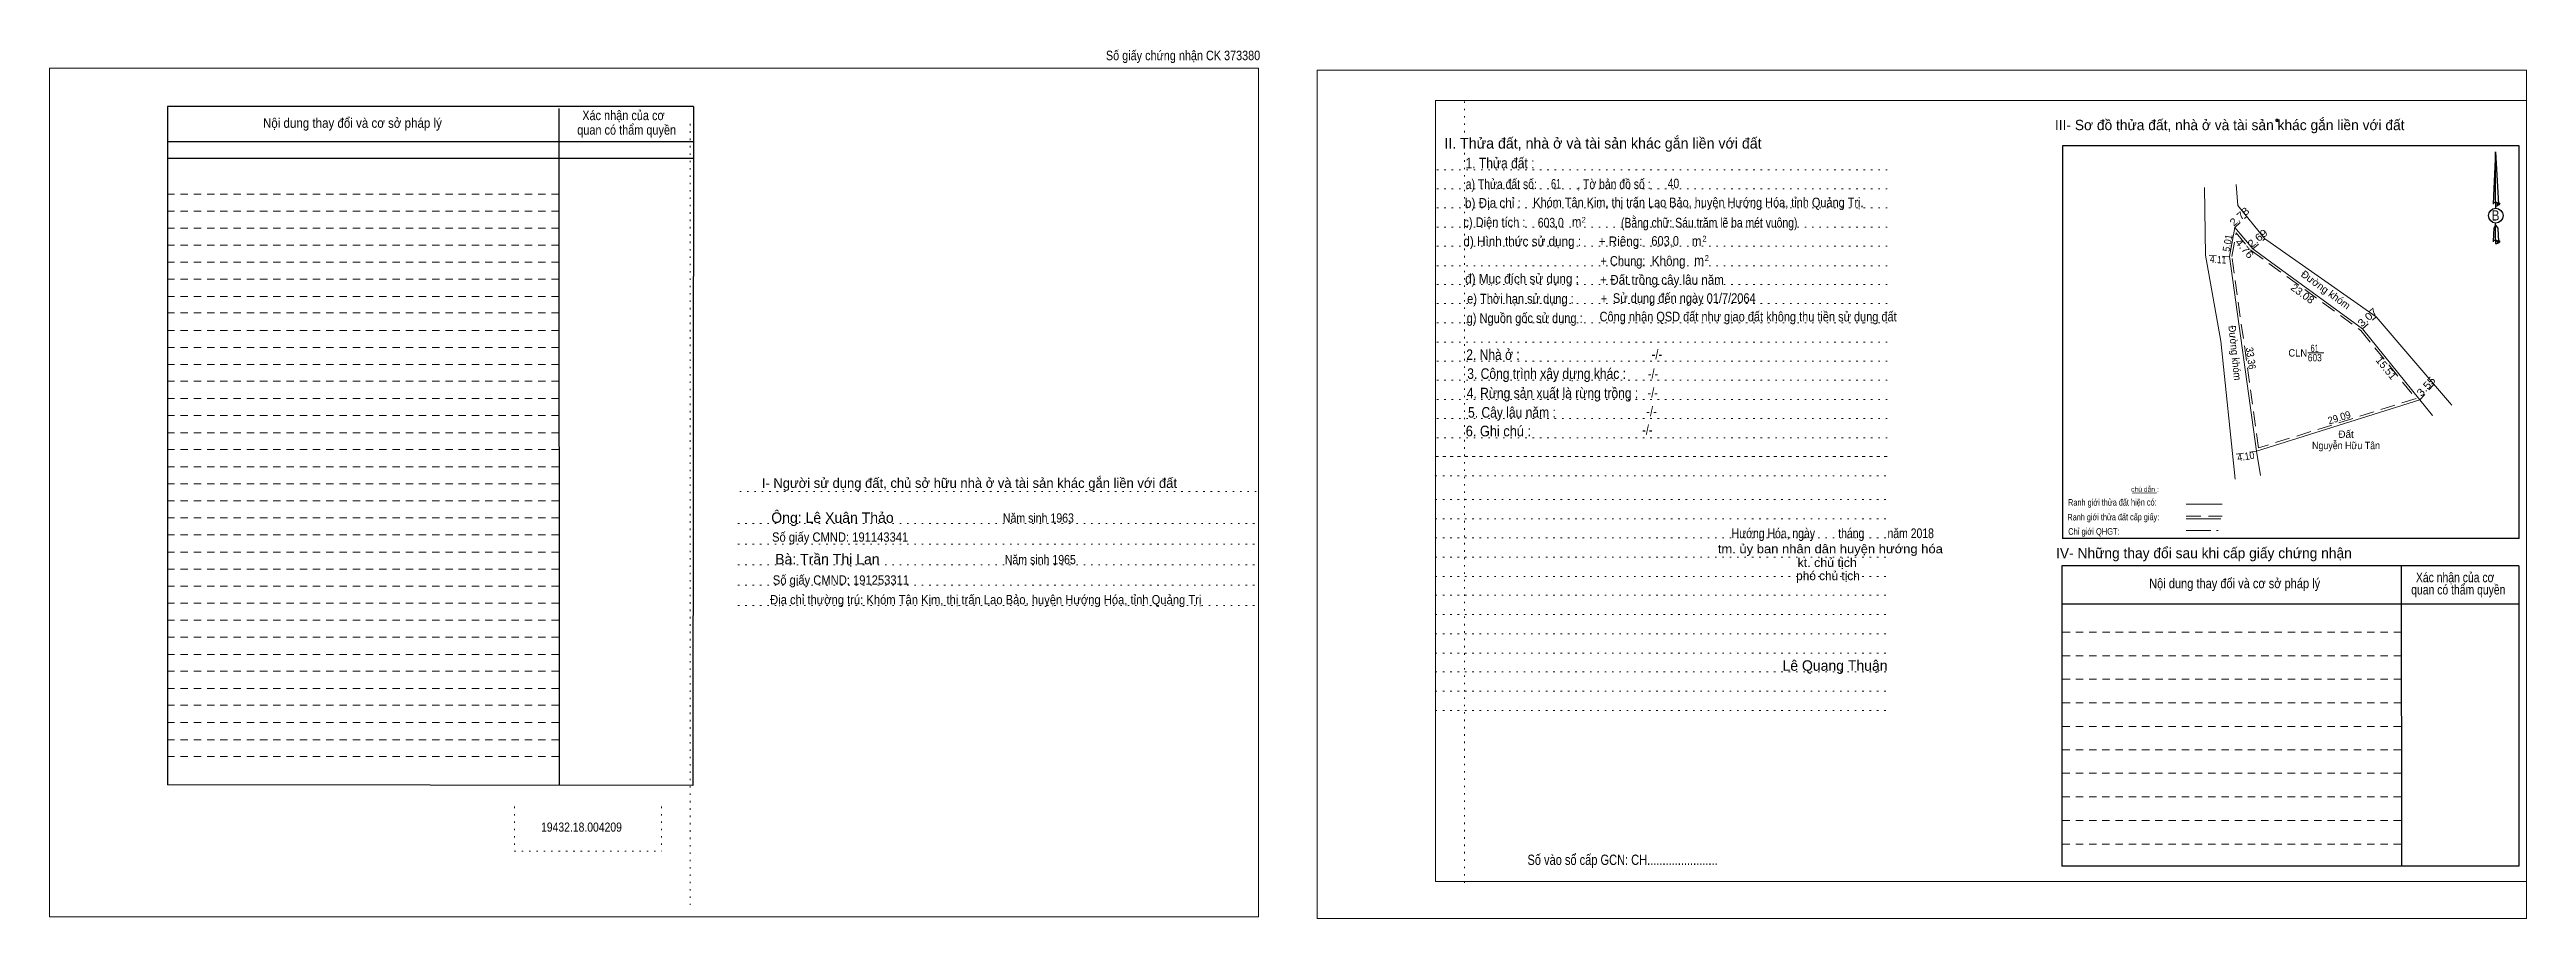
# Model space of a CAD drawing. Header units: metres. Extents: x 543366 to 546518, y 1827251 to 1827685.
# Drawn here: x 543366 to 543871, y 1827357 to 1827534 of the extents above; entities that cross this region are included whole.
import ezdxf
from ezdxf.enums import TextEntityAlignment as Align

# ---------------------------------------------------------------- set-up
doc = ezdxf.new("R2010")
doc.units = ezdxf.units.M
doc.header["$PDMODE"] = 32
doc.header["$PDSIZE"] = 0.5
for name, pattern in [('DASH_DOUBLE_DOT', [9.2, 5, -1.2, 0.3, -1.2, 0.3, -1.2]), ('DOTTED', [1.5, 0.3, -1.2]), ('MEDIUM_DASHED', [4.5, 3, -1.5]), ('SHORT_DASHED', [2.7, 1.5, -1.2])]:
    doc.linetypes.add(name, pattern=pattern)
for name, color, linetype, lineweight in [('1', 7, 'DOTTED', 13), ('10', 7, 'Continuous', 13), ('18', 7, 'Continuous', 25), ('23', 7, 'Continuous', 13), ('28', 7, 'SHORT_DASHED', 13), ('36', 7, 'Continuous', 13), ('55', 7, 'Continuous', 13), ('60', 7, 'MEDIUM_DASHED', 13), ('63', 7, 'Continuous', 13)]:
    doc.layers.add(name, color=color, linetype=linetype, lineweight=lineweight)
doc.layers.add('40', color=7, linetype='Continuous')
doc.layers.add('6', color=7, linetype='Continuous')

msp = doc.modelspace()

# ---------------------------------------------------------------- texts
at = {"layer": '18'}
for s, height, p in [('II. Thửa đất, nhà ở và tài sản khác gắn liền với đất', 2.161, (543682.355, 1827513.54)), ('Ông: Lê Xuân Thảo', 2.138, (543525.26, 1827437.23)), ('Bà: Trần Thị Lan', 2.138, (543524.225, 1827428.78)), ('phó chủ tịch', 1.799, (543728.23, 1827425.55)), ('Lê Quang Thuận', 2.134, (543729.67, 1827407.08))]:
    msp.add_text(s, height=height, dxfattribs=at).set_placement(p, align=Align.CENTER)
for s, height, width, p in [('1. Thửa đất :', 2.161, 0.85, (543661.365, 1827509.49)), ('a) Thửa đất số:              , Tờ bản đồ số : ', 1.981, 0.8, (543673.505, 1827505.3)), ('61', 1.976, 0.7, (543672.79, 1827505.36)), ('40', 1.96, 0.8, (543696.725, 1827505.45)), ('b) Địa chỉ : ', 1.981, 0.9, (543660.245, 1827501.47)), ('(Bằng chữ: Sáu trăm lẽ ba mét vuông)', 1.976, 0.8, (543704.015, 1827497.44)), ('B', 2.074, 0.85, (543864.345, 1827498.87)), ('c) Diện tích :                                                   ', 1.981, 0.85, (543676.165, 1827497.53)), ('d) Hình thức sử dụng :', 1.98, 0.9, (543665.89, 1827493.64)), ('603,0', 1.976, 0.8, (543671.715, 1827497.44)), (' m', 1.981, 0.85, (543676.675, 1827497.61)), ('2', 1.2, 0.75, (543678.425, 1827498.4)), ('+ Riêng: ', 1.98, 0.9, (543686.275, 1827493.64)), ('603,0', 1.976, 0.85, (543695.03, 1827493.72)), (' m', 1.98, 0.9, (543701.11, 1827493.7)), ('2', 1.2, 0.8, (543703.055, 1827494.56)), ('       + Chung:', 1.98, 0.85, (543684.235, 1827489.64)), ('Không', 1.98, 0.9, (543695.745, 1827489.64)), (' m', 1.98, 0.9, (543701.62, 1827489.75)), ('2', 1.2, 0.8, (543703.535, 1827490.62)), ('đ) Mục đích sử dụng :', 1.98, 0.9, (543665.855, 1827486.01)), ('g) Nguồn gốc sử dụng :', 1.98, 0.85, (543666.395, 1827477.99)), ('e) Thời hạn sử dụng :', 1.98, 0.85, (543665.53, 1827481.95)), ('+ ', 1.976, 0.8, (543682.855, 1827481.97)), ('Sử dụng đến ngày 01/7/2064', 1.976, 0.85, (543698.93, 1827482.06)), ('2. Nhà ở :', 2.161, 0.85, (543659.925, 1827470.44)), ('4. Rừng sản xuất là rừng trồng :', 2.161, 0.85, (543672.065, 1827462.61)), ('3. Công trình xây dựng khác :', 2.161, 0.85, (543670.87, 1827466.58)), ('5. Cây lâu năm :', 2.161, 0.85, (543663.79, 1827458.68)), ('6. Ghi chú :', 2.161, 0.9, (543661.03, 1827454.87)), ('Hướng Hóa, ngày        tháng        năm 2018', 1.988, 0.8, (543729.205, 1827434.12)), ('tm. ủy ban nhân dân huyện hướng hóa', 1.799, 1.1, (543728.715, 1827431.04)), ('kt. chủ tịch', 1.799, 1.05, (543728.07, 1827428.24)), ('19432.18.004209', 1.863, 0.85, (543474.085, 1827374.28)), ('Số vào sổ cấp GCN: CH.......................', 2.104, 0.8, (543686.35, 1827367.5))]:
    msp.add_text(s, height=height, dxfattribs=dict(at, width=width)).set_placement(p, align=Align.CENTER)
at = {"layer": '18', "width": 0.85}
for s, height, p in [(' Khóm Tân Kim, thị trấn Lao Bảo, huyện Hướng Hóa, tỉnh Quảng Trị.', 1.96, (543667.51, 1827501.57)), ('Công nhận QSD đất như giao đất không thu tiền sử dụng đất', 1.968, (543681.66, 1827478.3))]:
    msp.add_text(s, height=height, dxfattribs=at).set_placement(p)
at = {"layer": '28'}
for s, height, width, p in [('Xác nhận của cơ', 1.957, 0.85, (543482.64, 1827519.33)), ('Xác nhận của cơ', 1.957, 0.85, (543482.64, 1827519.33)), ('Nội dung thay đổi và cơ sở pháp lý', 1.957, 0.9, (543427.385, 1827517.77)), ('Nội dung thay đổi và cơ sở pháp lý', 1.957, 0.9, (543427.385, 1827517.77)), (' quan có thẩm quyền', 1.957, 0.85, (543482.99, 1827516.37)), (' quan có thẩm quyền', 1.957, 0.85, (543482.99, 1827516.37)), ('-/-', 1.981, 0.85, (543693.345, 1827470.61)), ('-/-', 1.981, 0.85, (543692.505, 1827462.78)), ('-/-', 1.981, 0.85, (543692.565, 1827466.65)), ('-/-', 1.981, 0.85, (543692.245, 1827458.96)), ('-/-', 1.981, 0.85, (543691.405, 1827455.2)), ('Nội dung thay đổi và cơ sở pháp lý', 1.981, 0.85, (543811.145, 1827423.91)), (' quan có thẩm quyền', 1.981, 0.8, (543856.45, 1827422.64)), ('Xác nhận của cơ', 1.981, 0.8, (543856.105, 1827425.13))]:
    msp.add_text(s, height=height, dxfattribs=dict(at, width=width)).set_placement(p, align=Align.CENTER)
for s, height, p in [('III- Sơ đồ thửa đất, nhà ở và tài sản khác gắn liền với đất', 2.101, (543810.145, 1827517.29)), ('I- Người sử dụng đất, chủ sở hữu nhà ở và tài sản khác gắn liền với đất', 1.983, (543553.18, 1827444.36)), ('IV- Những thay đổi sau khi cấp giấy chứng nhận', 2.101, (543804.885, 1827430.03))]:
    msp.add_text(s, height=height, dxfattribs=at).set_placement(p, align=Align.CENTER)
for s, width, p in [('Năm sinh 1963', 0.85, (543560, 1827437.28)), ('Số giấy CMND: 191143341', 0.9, (543512.94, 1827433.39)), ('Năm sinh 1965', 0.85, (543560.39, 1827428.8)), ('Số giấy CMND: 191253311', 0.9, (543513.1, 1827424.64)), ('Địa chỉ thường trú: Khóm Tân Kim, thị trấn Lao Bảo, huyện Hướng Hóa, tỉnh Quảng Trị', 0.9, (543512.54, 1827420.63))]:
    msp.add_text(s, height=1.895, dxfattribs=dict(at, width=width)).set_placement(p)
at = {"layer": '36'}
for s, rotation, width, p in [('2.78', 42.079, 1.15, (543812.627, 1827499.099)), ('2.69', 39.724, 1.15, (543816.301, 1827494.661)), ('4.11', 356.65, 0.85, (543807.726, 1827490.174)), ('3.07', 41.835, 1.15, (543838.735, 1827478.562)), ('Đường khóm', 275.924, 0.95, (543810.448, 1827471.797)), ('3.55', 47.857, 1.15, (543850.722, 1827464.537)), ('4.10', 8.842, 0.9, (543813.535, 1827450.048))]:
    msp.add_text(s, height=1.5, rotation=rotation, dxfattribs=dict(at, width=width)).set_placement(p, align=Align.CENTER)
msp.add_text('Đường khóm', height=1.5, rotation=323.945, dxfattribs=at).set_placement((543829.279, 1827484.14), align=Align.CENTER)
for s, width, p in [('CLN', 0.95, (543824.01, 1827471.13)), ('Nguyễn Hữu Tân', 0.9, (543833.855, 1827452.26))]:
    msp.add_text(s, height=1.5, dxfattribs=dict(at, width=width)).set_placement(p, align=Align.CENTER)
msp.add_text('Đất', height=1.5, dxfattribs=at).set_placement((543833.86, 1827454.56), align=Align.CENTER)
at = {"layer": '40', "width": 0.85}
msp.add_text('Số giấy chứng nhận CK 373380', height=1.944, dxfattribs=at).set_placement((543596.74, 1827531.55), align=Align.CENTER)
at = {"layer": '55'}
msp.add_text('chú dẫn :', height=0.9915, rotation=359.974, dxfattribs=at).set_placement((543792.86, 1827443.569), align=Align.CENTER)
for s, height, width, p in [('Ranh giới thửa đất hiện có:', 1.349, 0.8, (543786.208, 1827440.741)), ('Chỉ giới QHGT:', 1.343, 0.85, (543782.458, 1827434.812)), ('Ranh giới thửa đất cấp giấy:', 1.343, 0.8, (543786.408, 1827437.742))]:
    msp.add_text(s, height=height, rotation=0.135, dxfattribs=dict(at, width=width)).set_placement(p, align=Align.CENTER)
at = {"layer": '6', "width": 0.9}
msp.add_text('+ Đất trồng cây lâu năm', height=1.968, dxfattribs=at).set_placement((543694.4, 1827485.8), align=Align.CENTER)
at = {"layer": '60', "width": 0.85}
msp.add_text('603', height=1.5, dxfattribs=at).set_placement((543827.485, 1827470.16), align=Align.CENTER)
at = {"layer": '63'}
for s, rotation, width, p in [('5.01', 80.124, 0.9, (543810.437, 1827494.156)), ('4.76', 310.145, 1.15, (543812.584, 1827492.679)), ('23.08', 323.934, 1.05, (543824.553, 1827483.34)), ('33.36', 277.909, 0.9, (543813.724, 1827470.693)), ('15.51', 309.006, 1.05, (543841.459, 1827468.302)), ('29.09', 17.401, 0.95, (543832.686, 1827457.989))]:
    msp.add_text(s, height=1.5, rotation=rotation, dxfattribs=dict(at, width=width)).set_placement(p, align=Align.CENTER)
at = {"layer": '63', "width": 0.75}
msp.add_text('61', height=1.5, dxfattribs=at).set_placement((543827.455, 1827472.06), align=Align.CENTER)

# ---------------------------------------------------------------- linework, layer by layer
at = {"layer": '1', "linetype": 'Continuous'}
for p, q in [((543648.21, 1827523.35), (543870.64, 1827523.35)), ((543648.21, 1827523.35), (543648.21, 1827364.12)), ((543870.64, 1827523.35), (543870.64, 1827362.76)), ((543648.21, 1827364.12), (543870.64, 1827364.12))]:
    msp.add_line(p, q, dxfattribs=at)
at = {"layer": '1'}
for p, q in [((543654.09, 1827523.14), (543654.09, 1827363.87)), ((543496.26, 1827518.56), (543496.26, 1827359.37)), ((543648.5, 1827509.21), (543657.51, 1827509.21)), ((543648.5, 1827509.21), (543741.03, 1827509.21)), ((543648.5, 1827505.36), (543741.03, 1827505.36)), ((543648.5, 1827501.45), (543741.03, 1827501.45)), ((543648.5, 1827497.53), (543741.03, 1827497.53)), ((543648.5, 1827493.63), (543741.03, 1827493.63)), ((543648.5, 1827489.64), (543741.03, 1827489.64)), ((543648.5, 1827485.8), (543741.03, 1827485.8)), ((543648.5, 1827481.95), (543741.03, 1827481.95)), ((543648.5, 1827477.99), (543741.03, 1827477.99)), ((543648.5, 1827474.09), (543741.03, 1827474.09)), ((543648.5, 1827470.2), (543741.03, 1827470.2)), ((543648.5, 1827466.32), (543741.03, 1827466.32)), ((543648.5, 1827462.41), (543741.03, 1827462.41)), ((543648.5, 1827458.48), (543741.03, 1827458.48)), ((543648.5, 1827454.57), (543741.03, 1827454.57)), ((543648.21, 1827450.76), (543740.85, 1827450.76)), ((543648.5, 1827450.73), (543741.03, 1827450.73)), ((543648.21, 1827446.82), (543740.85, 1827446.82)), ((543506.36, 1827443.66), (543612.09, 1827443.66)), ((543648.21, 1827442.01), (543740.85, 1827442.01)), ((543505.98, 1827437.13), (543611.74, 1827437.13)), ((543648.21, 1827438.03), (543740.85, 1827438.03)), ((543505.98, 1827432.91), (543611.74, 1827432.91)), ((543648.21, 1827434.16), (543740.85, 1827434.16)), ((543648.21, 1827430.27), (543740.85, 1827430.27)), ((543505.98, 1827428.71), (543611.74, 1827428.71)), ((543505.98, 1827424.56), (543611.74, 1827424.56)), ((543648.21, 1827426.33), (543740.85, 1827426.33)), ((543505.98, 1827420.37), (543611.74, 1827420.37)), ((543648.21, 1827422.46), (543740.85, 1827422.46)), ((543648.21, 1827418.52), (543740.85, 1827418.52)), ((543648.21, 1827414.58), (543740.85, 1827414.58)), ((543648.21, 1827410.68), (543740.85, 1827410.68)), ((543648.21, 1827406.86), (543740.85, 1827406.86)), ((543648.21, 1827402.92), (543740.85, 1827402.92)), ((543648.21, 1827399), (543740.85, 1827399)), ((543460.41, 1827379.38), (543460.41, 1827370.33)), ((543490.43, 1827379.38), (543490.43, 1827370.33)), ((543460.41, 1827370.33), (543490.43, 1827370.33))]:
    msp.add_line(p, q, dxfattribs=at)
at = {"layer": '1', "linetype": 'Continuous'}
for points in [[(543365.63, 1827356.95), (543612.15, 1827356.95), (543612.15, 1827529.92), (543365.63, 1827529.92)], [(543365.63, 1827529.92), (543612.15, 1827529.92), (543612.15, 1827356.95), (543365.63, 1827356.95)], [(543624.1, 1827356.59), (543870.64, 1827356.59), (543870.64, 1827529.49), (543624.1, 1827529.49)]]:
    msp.add_lwpolyline(points, close=True, dxfattribs=at)
msp.add_lwpolyline([(543657.25, 1827523.35), (543870.64, 1827523.35), (543870.64, 1827364.12), (543657.25, 1827364.12)], dxfattribs=at)
at = {"layer": '10'}
for p, q in [((543817.31, 1827495.15), (543817.72, 1827494.86)), ((543814.83, 1827493.08), (543817.72, 1827490.97))]:
    msp.add_line(p, q, dxfattribs=at)
for points in [[(543811.43, 1827506.21), (543811.81, 1827501.92), (543817.31, 1827495.15)], [(543817.72, 1827494.86), (543839.97, 1827479.24), (543854.96, 1827461.79)]]:
    msp.add_lwpolyline(points, dxfattribs=at)
at = {"layer": '18'}
for p, q in [((543864.36, 1827512.85), (543864.93, 1827502.22)), ((543864.36, 1827512.85), (543864.93, 1827502.22)), ((543864.36, 1827512.85), (543864.93, 1827502.22)), ((543863.89, 1827503.86), (543863.83, 1827502.22)), ((543864.36, 1827502.63), (543864.36, 1827502.2)), ((543864.36, 1827502.2), (543864.36, 1827501.84)), ((543864.36, 1827501.84), (543864.36, 1827501.41)), ((543864.36, 1827501.84), (543864.36, 1827501.41)), ((543864.36, 1827501.84), (543864.36, 1827501.41)), ((543864.36, 1827497.9), (543864.36, 1827498.4)), ((543864.36, 1827497.9), (543864.36, 1827498.4)), ((543864.36, 1827497.9), (543864.36, 1827498.4)), ((543864.36, 1827497.9), (543864.83, 1827497.3)), ((543864.36, 1827497.9), (543864.83, 1827497.3)), ((543864.36, 1827497.9), (543864.83, 1827497.3)), ((543864.36, 1827494.89), (543864.36, 1827494.42)), ((543864.83, 1827497.3), (543864.93, 1827494.53)), ((543864.83, 1827497.3), (543864.93, 1827494.53)), ((543864.83, 1827497.3), (543864.93, 1827494.53)), ((543864.36, 1827494.42), (543864.36, 1827494.19))]:
    msp.add_line(p, q, dxfattribs=at)
for points in [[(543864.36, 1827502.63), (543864.36, 1827512.85), (543863.89, 1827503.86)], [(543864.36, 1827494.89), (543864.36, 1827497.9), (543864, 1827497.3), (543863.89, 1827496.1), (543863.83, 1827494.53)]]:
    msp.add_lwpolyline(points, dxfattribs=at)
msp.add_ellipse((543864.394, 1827499.868), major_axis=(0, 1.511), ratio=0.983453, dxfattribs=at)
for centre, start_param, end_param in [((543864.394, 1827502.197), 1.5707963, 3.074452), ((543864.394, 1827502.197), 0.0671406, 1.5707963), ((543864.394, 1827502.197), 4.712389, 6.2831853), ((543864.394, 1827494.484), 1.5707963, 2.4910694), ((543864.394, 1827494.484), 0.0671406, 1.5707963), ((543864.394, 1827494.484), 2.4910694, 3.0742784), ((543864.394, 1827494.484), 4.712389, 6.2831853)]:
    msp.add_ellipse(centre, major_axis=(0.545, 0), ratio=0.655448, start_param=start_param, end_param=end_param, dxfattribs=at)
for p in [(543864.93, 1827502.22), (543864.93, 1827494.53)]:
    msp.add_point(p, dxfattribs=at)
at = {"layer": '23'}
for p, q in [((543811.81, 1827501.92), (543817.31, 1827495.15)), ((543817.31, 1827495.15), (543817.72, 1827494.86)), ((543814.83, 1827493.08), (543817.72, 1827490.97)), ((543851.51, 1827459.12), (543851.4, 1827459.27))]:
    msp.add_line(p, q, dxfattribs=at)
for points in [[(543817.72, 1827494.86), (543839.97, 1827479.24), (543854.96, 1827461.79)], [(543817.72, 1827490.97), (543837.22, 1827476.78), (543848.93, 1827462.32)]]:
    msp.add_lwpolyline(points, dxfattribs=at)
at = {"layer": '28', "linetype": 'Continuous', "lineweight": 25}
for p, q in [((543496.9, 1827522.14), (543389.68, 1827522.14)), ((543469.44, 1827521.7), (543469.52, 1827383.8)), ((543496.9, 1827522.14), (543496.8, 1827383.72)), ((543496.9, 1827514.92), (543389.88, 1827514.92)), ((543496.9, 1827514.92), (543389.88, 1827514.92)), ((543496.9, 1827511.49), (543389.88, 1827511.49)), ((543776.07, 1827514.1), (543776.07, 1827434.04)), ((543869.14, 1827434.04), (543776.07, 1827434.04)), ((543845.08, 1827428.45), (543845.18, 1827367.27)), ((543869.08, 1827428.45), (543869.06, 1827367.27)), ((543869.06, 1827420.64), (543775.93, 1827420.64)), ((543496.8, 1827383.72), (543389.68, 1827383.86)), ((543869.06, 1827367.27), (543775.93, 1827367.27))]:
    msp.add_line(p, q, dxfattribs=at)
at = {"layer": '28'}
for p, q in [((543469.44, 1827504.25), (543389.68, 1827504.25)), ((543469.44, 1827500.78), (543389.68, 1827500.78)), ((543469.44, 1827497.34), (543389.68, 1827497.34)), ((543469.44, 1827493.85), (543389.68, 1827493.85)), ((543469.44, 1827490.35), (543389.68, 1827490.35)), ((543469.44, 1827486.91), (543389.68, 1827486.91)), ((543469.44, 1827483.4), (543389.68, 1827483.4)), ((543469.44, 1827480.03), (543389.68, 1827480.03)), ((543469.44, 1827476.47), (543389.68, 1827476.47)), ((543469.44, 1827473), (543389.68, 1827473)), ((543469.44, 1827469.5), (543389.68, 1827469.5)), ((543469.44, 1827466.09), (543389.68, 1827466.09)), ((543469.44, 1827462.57), (543389.68, 1827462.57)), ((543469.44, 1827459.1), (543389.68, 1827459.1)), ((543469.44, 1827455.6), (543389.68, 1827455.6)), ((543469.44, 1827452.17), (543389.68, 1827452.17)), ((543469.44, 1827448.64), (543389.68, 1827448.64)), ((543469.44, 1827445.17), (543389.68, 1827445.17)), ((543469.44, 1827441.73), (543389.68, 1827441.73)), ((543469.44, 1827438.23), (543389.68, 1827438.23)), ((543469.44, 1827434.77), (543389.68, 1827434.77)), ((543469.44, 1827431.29), (543389.68, 1827431.29)), ((543469.44, 1827427.8), (543389.68, 1827427.8)), ((543469.44, 1827424.35), (543389.68, 1827424.35)), ((543469.44, 1827420.84), (543389.68, 1827420.84)), ((543469.44, 1827417.43), (543389.68, 1827417.43)), ((543845.08, 1827414.97), (543775.93, 1827414.97)), ((543469.44, 1827413.91), (543389.68, 1827413.91)), ((543469.44, 1827410.42), (543389.68, 1827410.42)), ((543845.08, 1827410.16), (543775.93, 1827410.16)), ((543469.44, 1827406.97), (543389.68, 1827406.97)), ((543845.08, 1827405.38), (543775.93, 1827405.38)), ((543469.44, 1827403.47), (543389.68, 1827403.47)), ((543469.44, 1827400.04), (543389.68, 1827400.04)), ((543845.08, 1827400.55), (543775.93, 1827400.55)), ((543469.44, 1827396.57), (543389.68, 1827396.57)), ((543845.05, 1827395.73), (543775.93, 1827395.73)), ((543469.44, 1827393.03), (543389.68, 1827393.03)), ((543469.44, 1827389.63), (543389.68, 1827389.63)), ((543845.05, 1827390.97), (543775.93, 1827390.97)), ((543845.05, 1827386.19), (543775.93, 1827386.19)), ((543845.05, 1827381.36), (543775.93, 1827381.36)), ((543845.05, 1827376.55), (543775.93, 1827376.55)), ((543845.05, 1827371.75), (543775.93, 1827371.75))]:
    msp.add_line(p, q, dxfattribs=at)
at = {"layer": '28', "linetype": 'Continuous', "lineweight": 25}
for points in [[(543496.9, 1827522.14), (543389.68, 1827522.14), (543389.68, 1827383.86)], [(543869.14, 1827434.04), (543869.14, 1827514.1), (543776.07, 1827514.1)], [(543869.08, 1827428.45), (543775.93, 1827428.45), (543775.93, 1827367.27)]]:
    msp.add_lwpolyline(points, dxfattribs=at)
at = {"layer": '28'}
msp.add_point((543819.77, 1827519.29), dxfattribs=at)
at = {"layer": '36'}
for p, q in [((543811.15, 1827497.45), (543810.11, 1827491.52)), ((543814.83, 1827493.08), (543811.15, 1827497.45)), ((543810.11, 1827491.52), (543815.62, 1827451.88)), ((543808.36, 1827474.24), (543811.27, 1827446.17)), ((543815.62, 1827451.88), (543816.42, 1827446.88))]:
    msp.add_line(p, q, dxfattribs=at)
at = {"layer": '36', "linetype": 'SHORT_DASHED'}
for p, q in [((543811.15, 1827497.45), (543813.62, 1827499.68)), ((543814.83, 1827493.08), (543817.31, 1827495.15)), ((543810.11, 1827491.52), (543805.19, 1827491.81)), ((543837.22, 1827476.78), (543839.97, 1827479.24)), ((543848.93, 1827462.32), (543851.79, 1827465.47)), ((543815.62, 1827451.88), (543810.76, 1827451.12))]:
    msp.add_line(p, q, dxfattribs=at)
at = {"layer": '36'}
for points in [[(543805.01, 1827505.6), (543805.19, 1827491.81), (543808.36, 1827474.24)], [(543851.51, 1827459.12), (543848.93, 1827462.32), (543815.62, 1827451.88)]]:
    msp.add_lwpolyline(points, dxfattribs=at)
at = {"layer": '55'}
for p, q in [((543790.31, 1827443.31), (543795.19, 1827443.37)), ((543801.26, 1827441.02), (543808.57, 1827441.02)), ((543801.28, 1827438.07), (543808.33, 1827438.07)), ((543801.28, 1827438.07), (543808.33, 1827438.07))]:
    msp.add_line(p, q, dxfattribs=at)
at = {"layer": '55', "linetype": 'DASH_DOUBLE_DOT'}
msp.add_line((543801.26, 1827435.69), (543808.57, 1827435.69), dxfattribs=at)
at = {"layer": '55', "linetype": 'MEDIUM_DASHED'}
msp.add_line((543801.28, 1827438.62), (543808.57, 1827438.62), dxfattribs=at)
at = {"layer": '60'}
msp.add_lwpolyline([(543811.45, 1827496.36), (543814.51, 1827492.74), (543836.89, 1827476.43), (543848.12, 1827462.57), (543816.02, 1827452.5), (543810.59, 1827491.51)], close=True, dxfattribs=at)
at = {"layer": '63'}
for p, q in [((543826.09, 1827471.87), (543829.3, 1827471.87)), ((543854.96, 1827461.79), (543855.4, 1827461.2))]:
    msp.add_line(p, q, dxfattribs=at)

msp.set_redraw_order([(e.dxf.handle, doc.entitydb.next_handle()) for e in msp.query("TEXT MTEXT ATTDEF DIMENSION ARC_DIMENSION")])  # texts and dimensions are drawn at this point

doc.saveas('drawing.dxf')
